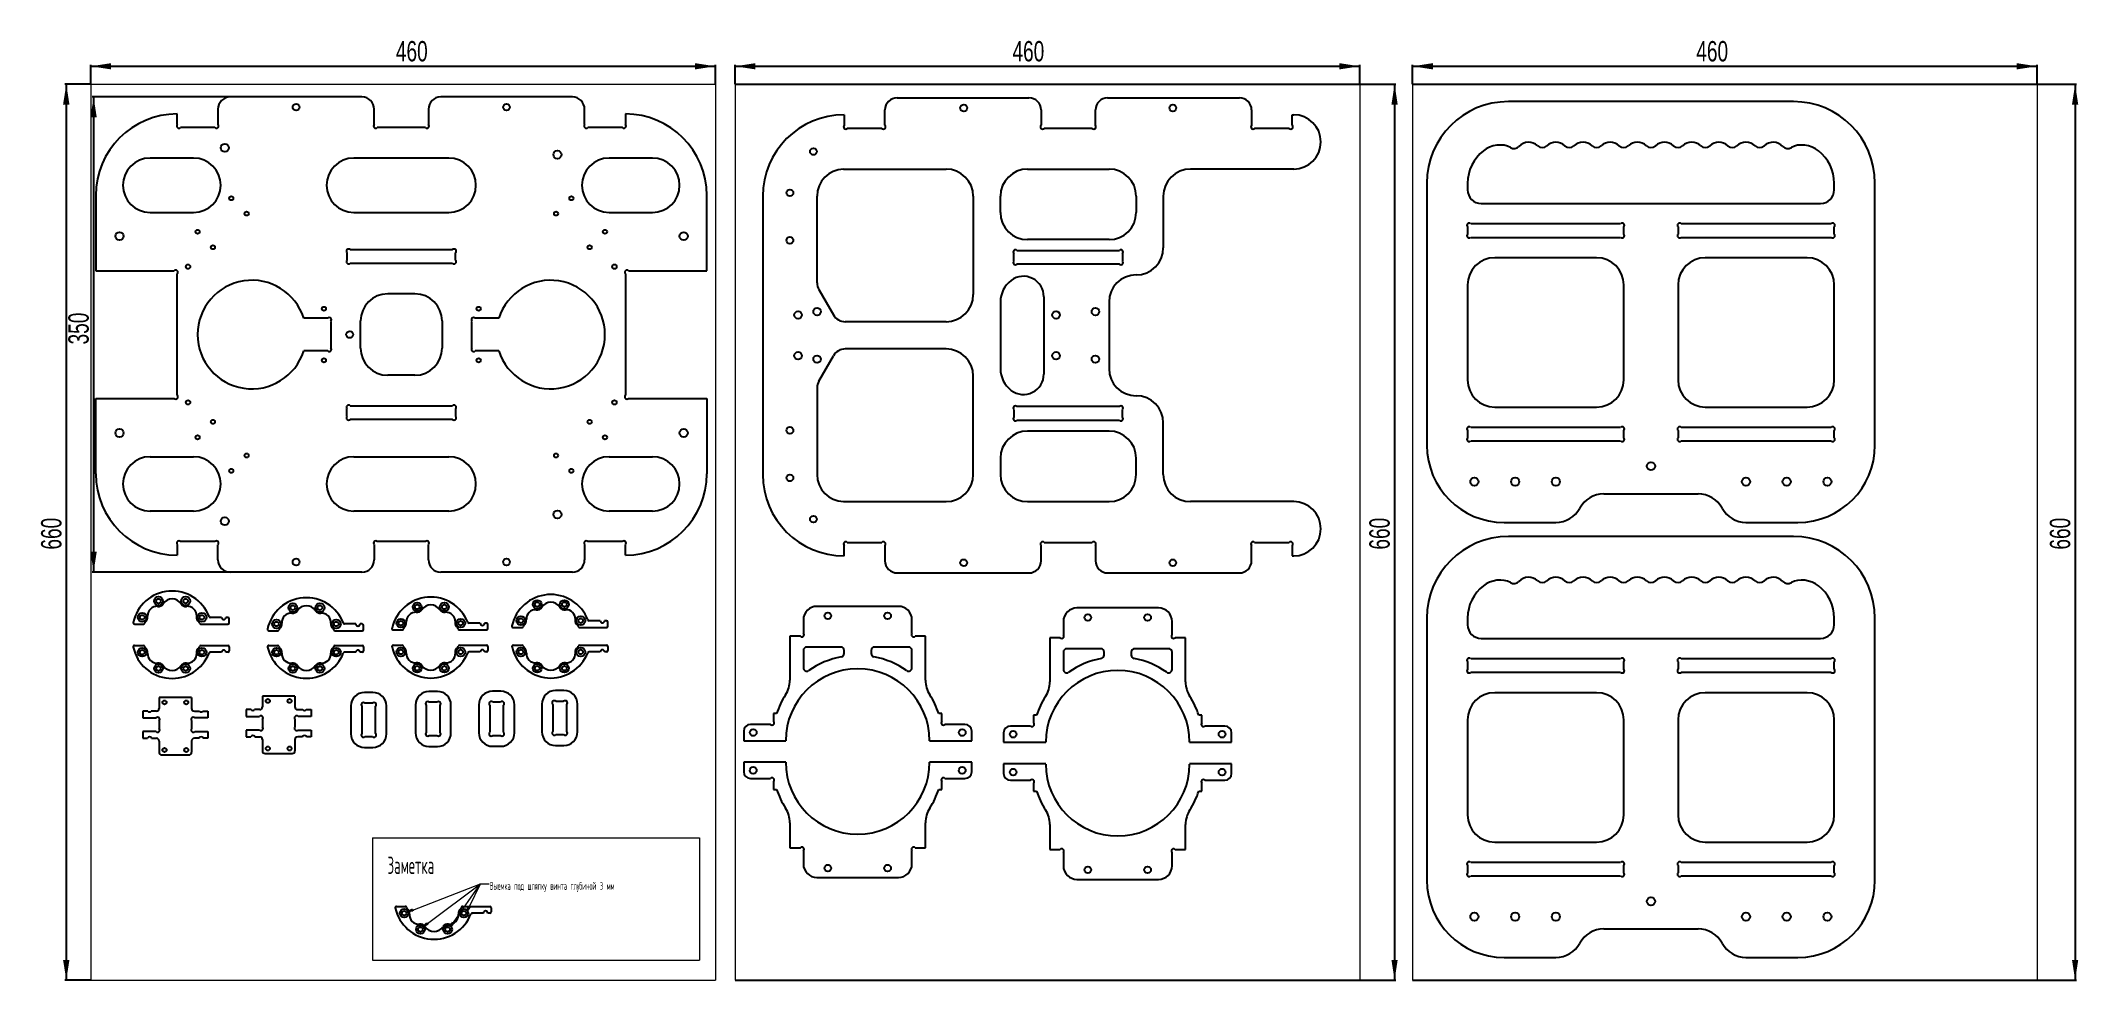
# Model space of a CAD drawing. Header units: millimetres. Extents: x 8 to 1508, y 7 to 699.
import ezdxf

# ---------------------------------------------------------------- set-up
doc = ezdxf.new("R2010")
doc.units = ezdxf.units.MM
doc.layers.add('SLD-0', color=179, linetype='Continuous')
doc.styles.add('SLDTEXTSTYLE0', font='TXT', dxfattribs={"width": 0.445789})
doc.styles.add('SLDTEXTSTYLE1', font='TXT', dxfattribs={"width": 0.7})
doc.styles.add('SLDTEXTSTYLE2', font='TXT', dxfattribs={"width": 0.515789, "bigfont": 'bigfont'})
doc.styles.add('SLDTEXTSTYLE3', font='TXT', dxfattribs={"width": 0.445789, "bigfont": 'bigfont'})
doc.dimstyles.new('SLDDIMSTYLE0', dxfattribs={"dimtxt": 15, "dimasz": 3.302, "dimexe": 0, "dimexo": 0.0625, "dimgap": 3.75, "dimtad": 1, "dimdec": 0, "dimrnd": 1e-09, "dimzin": 12, "dimdsep": 46, "dimtxsty": 'SLDTEXTSTYLE0', "dimblk1": 'NONE', "dimblk2": 'NONE', "dimsah": 1, "dimcen": 0.09, "dimadec": 0, "dimazin": 3, "dimtfac": 1, "dimtdec": 3, "dimtofl": 0, "dimtmove": 0, "dimatfit": 3, "dimldrblk": 'NONE', "dimfxl": 1, "dimfrac": 2, "dimtolj": 1, "dimtzin": 12, "dimarcsym": 0})

msp = doc.modelspace()

# ---------------------------------------------------------------- texts
at = {"layer": 'SLD-0', "color": 7, "attachment_point": 1}
for s, insert, char_height, style in [('Заметка', (263.2, 97.8), 12.7, 'SLDTEXTSTYLE2'), ('Выемка под шляпку винта глубиной 3 мм', (338.5, 79.2), 5.821, 'SLDTEXTSTYLE3')]:
    msp.add_mtext(s, dxfattribs=dict(at, insert=insert, char_height=char_height, style=style))

# ---------------------------------------------------------------- blocks, each defined once
blk = doc.blocks.new('_D')
at = {"layer": 'SLD-0', "color": 7}
for p, q in [((44.6, 666.8), (44.6, 681)), ((44.6, 680), (504.6, 680)), ((504.6, 666.8), (504.6, 681))]:
    blk.add_line(p, q, dxfattribs=at)
for points in [[(44.6, 680), (59.6, 677.7), (59.6, 682.3)], [(504.6, 680), (489.6, 682.3), (489.6, 677.7)]]:
    blk.add_solid(points, dxfattribs=at)
at = {"layer": 'SLD-0', "color": 7, "insert": (269.3, 698.6), "char_height": 15, "attachment_point": 1, "style": 'SLDTEXTSTYLE1'}
blk.add_mtext('460', dxfattribs=at)
blk = doc.blocks.new('_None')
blk = doc.blocks.new('_D_1')
at = {"layer": 'SLD-0', "color": 7}
for p, q in [((44.6, 666.8), (25.6, 666.8)), ((26.6, 666.8), (26.6, 6.8)), ((44.6, 6.8), (25.6, 6.8))]:
    blk.add_line(p, q, dxfattribs=at)
for points in [[(26.6, 666.8), (24.2, 651.8), (28.9, 651.8)], [(26.6, 6.8), (28.9, 21.8), (24.2, 21.8)]]:
    blk.add_solid(points, dxfattribs=at)
at = {"layer": 'SLD-0', "color": 7, "insert": (8, 324), "char_height": 15, "attachment_point": 1, "rotation": 90, "style": 'SLDTEXTSTYLE1'}
blk.add_mtext('660', dxfattribs=at)
blk = doc.blocks.new('_D_2')
at = {"layer": 'SLD-0', "color": 7}
for p, q in [((519.1, 666.8), (519.1, 681)), ((519.1, 680), (979.1, 680)), ((979.1, 666.8), (979.1, 681))]:
    blk.add_line(p, q, dxfattribs=at)
for points in [[(519.1, 680), (534.1, 677.7), (534.1, 682.3)], [(979.1, 680), (964.1, 682.3), (964.1, 677.7)]]:
    blk.add_solid(points, dxfattribs=at)
at = {"layer": 'SLD-0', "color": 7, "insert": (723.4, 698.6), "char_height": 15, "attachment_point": 1, "style": 'SLDTEXTSTYLE1'}
blk.add_mtext('460', dxfattribs=at)
blk = doc.blocks.new('_D_3')
at = {"layer": 'SLD-0', "color": 7}
for p, q in [((519.1, 666.8), (1005.8, 666.8)), ((1004.8, 666.8), (1004.8, 6.8)), ((519.1, 6.8), (1005.8, 6.8))]:
    blk.add_line(p, q, dxfattribs=at)
for points in [[(1004.8, 666.8), (1002.5, 651.8), (1007.1, 651.8)], [(1004.8, 6.8), (1007.1, 21.8), (1002.5, 21.8)]]:
    blk.add_solid(points, dxfattribs=at)
at = {"layer": 'SLD-0', "color": 7, "insert": (986.2, 324), "char_height": 15, "attachment_point": 1, "rotation": 90, "style": 'SLDTEXTSTYLE1'}
blk.add_mtext('660', dxfattribs=at)
blk = doc.blocks.new('_D_4')
at = {"layer": 'SLD-0', "color": 7}
for p, q in [((1018, 666.8), (1018, 681)), ((1018, 680), (1478, 680)), ((1478, 666.8), (1478, 681))]:
    blk.add_line(p, q, dxfattribs=at)
for points in [[(1018, 680), (1033, 677.7), (1033, 682.3)], [(1478, 680), (1463, 682.3), (1463, 677.7)]]:
    blk.add_solid(points, dxfattribs=at)
at = {"layer": 'SLD-0', "color": 7, "insert": (1227, 698.6), "char_height": 15, "attachment_point": 1, "style": 'SLDTEXTSTYLE1'}
blk.add_mtext('460', dxfattribs=at)
blk = doc.blocks.new('_D_5')
at = {"layer": 'SLD-0', "color": 7}
for p, q in [((1018, 666.8), (1507, 666.8)), ((1506, 666.8), (1506, 6.8)), ((1018, 6.8), (1507, 6.8))]:
    blk.add_line(p, q, dxfattribs=at)
for points in [[(1506, 666.8), (1503.7, 651.8), (1508.3, 651.8)], [(1506, 6.8), (1508.3, 21.8), (1503.7, 21.8)]]:
    blk.add_solid(points, dxfattribs=at)
at = {"layer": 'SLD-0', "color": 7, "insert": (1487.4, 324), "char_height": 15, "attachment_point": 1, "rotation": 90, "style": 'SLDTEXTSTYLE1'}
blk.add_mtext('660', dxfattribs=at)
blk = doc.blocks.new('_D_6')
at = {"layer": 'SLD-0', "color": 7}
for p, q in [((147.3, 657.4), (45.7, 657.4)), ((46.7, 657.4), (46.7, 307.4)), ((147.3, 307.4), (45.7, 307.4))]:
    blk.add_line(p, q, dxfattribs=at)
for points in [[(46.7, 657.4), (44.4, 642.4), (49, 642.4)], [(46.7, 307.4), (49, 322.4), (44.4, 322.4)]]:
    blk.add_solid(points, dxfattribs=at)
at = {"layer": 'SLD-0', "color": 7, "insert": (28.1, 475.1), "char_height": 15, "attachment_point": 1, "rotation": 90, "style": 'SLDTEXTSTYLE1'}
blk.add_mtext('350', dxfattribs=at)

# ---------------------------------------------------------------- dimensions: what is measured, and where the dimension line sits
at = {"layer": 'SLD-0', "color": 7}
for base, p1, p2, picture, middle in [((44.6, 680), (504.6, 666.8), (44.6, 666.8), '_D', (286.5, 680)), ((519.1, 680), (979.1, 666.8), (519.1, 666.8), '_D_2', (740.6, 680))]:
    dim = msp.add_linear_dim(base=base, p1=p1, p2=p2, dimstyle='SLDDIMSTYLE0', dxfattribs=at)
    dim.commit()
    dim.dimension.update_dxf_attribs({"geometry": picture, "text_midpoint": middle, "dimtype": 160})
for base, p1, p2, angle, picture, middle in [((1018, 680), (1478, 666.8), (1018, 666.8), 0, '_D_4', (1244.2, 680)), ((26.6, 666.8), (44.6, 6.8), (44.6, 666.8), 90, '_D_1', (26.6, 341.2)), ((1004.8, 666.8), (519.1, 6.8), (519.1, 666.8), 90, '_D_3', (1004.8, 341.2)), ((1506, 666.8), (1018, 6.8), (1018, 666.8), 90, '_D_5', (1506, 341.2)), ((46.7, 657.4), (147.3, 307.4), (147.3, 657.4), 90, '_D_6', (46.7, 492.3))]:
    dim = msp.add_linear_dim(base=base, p1=p1, p2=p2, angle=angle, dimstyle='SLDDIMSTYLE0', dxfattribs=at)
    dim.commit()
    dim.dimension.update_dxf_attribs({"geometry": picture, "text_midpoint": middle, "dimtype": 160})

# ---------------------------------------------------------------- hatches: boundary and pattern name
at = {"linetype": 'Continuous'}
h = msp.add_hatch(dxfattribs=at)
h.set_pattern_fill('ANSI31', style=0)
h.paths.add_polyline_path([(323.1, 61.4), (324.1, 60.9), (322.1, 58)], flags=0)
h = msp.add_hatch(dxfattribs=at)
h.set_pattern_fill('ANSI31', style=0)
h.paths.add_polyline_path([(281.5, 59.1), (281.9, 58), (278.4, 57.3)], flags=0)
h = msp.add_hatch(dxfattribs=at)
h.set_pattern_fill('ANSI31', style=0)
h.paths.add_polyline_path([(292.2, 49), (292.9, 48.1), (289.7, 46.4)], flags=0)
h = msp.add_hatch(dxfattribs=at)
h.set_pattern_fill('ANSI31', style=0)
h.paths.add_polyline_path([(311.3, 49.6), (312.2, 49), (309.7, 46.4)], flags=0)

# ---------------------------------------------------------------- linework, layer by layer
at = {"color": 7, "linetype": 'Continuous', "lineweight": 25}
for p, q in [((629.5, 636.6), (629.5, 647.8)), ((638.5, 656.8), (735.5, 656.8)), ((744.5, 647.8), (744.5, 636.6)), ((784.5, 636.6), (784.5, 647.8)), ((793.5, 656.8), (890.5, 656.8)), ((899.5, 647.8), (899.5, 636.6)), ((599.5, 644.3), (599.5, 636.6)), ((601.7, 634.3), (627.2, 634.3)), ((746.7, 634.3), (782.2, 634.3)), ((901.7, 634.3), (927.2, 634.3)), ((929.5, 636.6), (929.5, 644.3)), ((929.5, 644.3), (930.5, 644.3)), ((599, 604.3), (674.5, 604.3)), ((734.5, 604.3), (794.5, 604.3)), ((930.5, 604.3), (854.5, 604.3)), ((539.5, 584.3), (539.5, 379.3)), ((579.5, 520.5), (579.5, 584.3)), ((694.5, 584.3), (694.5, 511.8)), ((714.5, 572.3), (714.5, 584.3)), ((814.5, 584.3), (814.5, 572.3)), ((834.5, 584.3), (834.5, 546.3)), ((724.5, 536.6), (724.5, 542)), ((726.7, 544.3), (802.2, 544.3)), ((794.5, 552.3), (734.5, 552.3)), ((804.5, 542), (804.5, 536.6)), ((802.2, 534.3), (726.7, 534.3)), ((580.8, 515.5), (591.6, 496.8)), ((746.5, 510.3), (746.5, 453.3)), ((714.5, 506.3), (714.5, 457.3)), ((794.5, 506.3), (794.5, 457.3)), ((674.5, 491.8), (600.2, 491.8)), ((580.8, 448.1), (591.6, 466.8)), ((674.5, 471.8), (600.2, 471.8)), ((694.5, 379.3), (694.5, 451.8)), ((579.5, 443.1), (579.5, 379.3)), ((724.5, 427), (724.5, 421.6)), ((802.2, 429.3), (726.7, 429.3)), ((804.5, 421.6), (804.5, 427)), ((726.7, 419.3), (802.2, 419.3)), ((794.5, 411.3), (734.5, 411.3)), ((834.5, 379.3), (834.5, 417.3)), ((714.5, 391.3), (714.5, 379.3)), ((814.5, 379.3), (814.5, 391.3)), ((599, 359.3), (674.5, 359.3)), ((734.5, 359.3), (794.5, 359.3)), ((930.5, 359.3), (854.5, 359.3)), ((599.5, 319.3), (599.5, 327)), ((601.7, 329.3), (627.2, 329.3)), ((629.5, 327), (629.5, 315.8)), ((744.5, 315.8), (744.5, 327)), ((746.7, 329.3), (782.2, 329.3)), ((784.5, 327), (784.5, 315.8)), ((899.5, 315.8), (899.5, 327)), ((901.7, 329.3), (927.2, 329.3)), ((929.5, 327), (929.5, 319.3)), ((929.5, 319.3), (930.5, 319.3)), ((638.5, 306.8), (735.5, 306.8)), ((793.5, 306.8), (890.5, 306.8))]:
    msp.add_line(p, q, dxfattribs=at)
for centre, radius in [((687.5, 649.3), 2.5), ((841.5, 649.3), 2.5), ((576.8, 617.2), 2.5), ((559.5, 586.8), 2.5), ((559.5, 551.8), 2.5), ((565.5, 496.8), 2.77), ((565.5, 496.8), 2.75), ((579.5, 499.3), 2.75), ((755.5, 496.8), 2.78), ((755.5, 496.8), 2.75), ((784.5, 499.3), 2.75), ((565.5, 466.8), 2.77), ((565.5, 466.8), 2.75), ((579.5, 464.3), 2.75), ((755.5, 466.8), 2.77), ((755.5, 466.8), 2.75), ((784.5, 464.3), 2.75), ((559.5, 411.8), 2.5), ((559.5, 376.8), 2.5), ((576.8, 346.4), 2.5), ((687.5, 314.3), 2.5), ((841.5, 314.3), 2.5)]:
    msp.add_circle(centre, radius, dxfattribs=at)
for centre, radius, start, end in [((638.5, 647.8), 9, 90, 180), ((735.5, 647.8), 9, 0, 90), ((793.5, 647.8), 9, 90, 180), ((890.5, 647.8), 9, 0, 90), ((599.5, 584.3), 60, 90, 180), ((600.6, 635.4), 1.6, 135, 315), ((628.3, 635.4), 1.6, 225, 45), ((745.6, 635.4), 1.6, 135, 315), ((783.3, 635.4), 1.6, 225, 45), ((900.6, 635.4), 1.6, 135, 315), ((928.3, 635.4), 1.6, 225, 45), ((930.5, 624.3), 20, 270, 90), ((599.5, 584.3), 20, 91.4325, 180), ((674.5, 584.3), 20, 0, 90), ((734.5, 584.3), 20, 90, 180), ((794.5, 584.3), 20, 0, 90), ((854.5, 584.3), 20, 90, 180), ((734.5, 572.3), 20, 180, 270), ((794.5, 572.3), 20, 270, 0), ((725.6, 543.2), 1.6, 45, 225), ((803.3, 543.2), 1.6, 315, 135), ((814.5, 546.3), 20, 270, 0), ((731.5, 510.3), 15, 0, 126.8699), ((725.6, 535.4), 1.6, 135, 315), ((814.5, 506.3), 20, 90, 180), ((803.3, 535.4), 1.6, 225, 45), ((589.5, 520.5), 10, 180, 210), ((674.5, 511.8), 20, 270, 0), ((734.5, 506.3), 20, 126.8699, 180), ((600.2, 501.8), 10, 210, 270), ((600.2, 461.8), 10, 90, 150), ((674.5, 451.8), 20, 0, 90), ((734.5, 457.3), 20, 180, 233.1301), ((731.5, 453.3), 15, 233.1301, 0), ((814.5, 457.3), 20, 180, 270), ((589.5, 443.1), 10, 150, 180), ((814.5, 417.3), 20, 0, 90), ((725.6, 428.2), 1.6, 45, 225), ((725.6, 420.4), 1.6, 135, 315), ((803.3, 428.2), 1.6, 315, 135), ((803.3, 420.4), 1.6, 225, 45), ((734.5, 391.3), 20, 90, 180), ((794.5, 391.3), 20, 0, 90), ((599.5, 379.3), 60, 180, 270), ((599.5, 379.3), 20, 180, 268.5675), ((674.5, 379.3), 20, 270, 0), ((734.5, 379.3), 20, 180, 270), ((794.5, 379.3), 20, 270, 0), ((854.5, 379.3), 20, 180, 270), ((930.5, 339.3), 20, 270, 90), ((600.6, 328.2), 1.6, 45, 225), ((628.3, 328.2), 1.6, 315, 135), ((638.5, 315.8), 9, 180, 270), ((735.5, 315.8), 9, 270, 0), ((745.6, 328.2), 1.6, 45, 225), ((783.3, 328.2), 1.6, 315, 135), ((793.5, 315.8), 9, 180, 270), ((890.5, 315.8), 9, 270, 0), ((900.6, 328.2), 1.6, 45, 225), ((928.3, 328.2), 1.6, 315, 135)]:
    msp.add_arc(centre, radius, start, end, dxfattribs=at)
at = {"layer": 'SLD-0', "color": 7, "linetype": 'Continuous', "lineweight": 18}
for p, q in [((44.6, 666.8), (504.6, 666.8)), ((44.6, 666.8), (44.6, 6.8)), ((504.6, 666.8), (504.6, 6.8)), ((519.1, 666.8), (979.1, 666.8)), ((519.1, 666.8), (519.1, 6.8)), ((979.1, 666.8), (979.1, 6.8)), ((1018, 666.8), (1478, 666.8)), ((1018, 666.8), (1018, 6.8)), ((1478, 666.8), (1478, 6.8)), ((252.1, 111.6), (492.8, 111.6)), ((252.1, 111.6), (252.1, 21.6)), ((492.8, 111.6), (492.8, 21.6)), ((281.7, 58.5), (331.6, 77.8)), ((292.5, 48.5), (331.6, 77.8)), ((311.7, 49.3), (331.6, 77.8)), ((323.6, 61.1), (331.6, 77.8)), ((331.6, 77.8), (337.9, 77.8)), ((331.6, 77.8), (337.9, 77.8)), ((331.6, 77.8), (337.9, 77.8)), ((331.6, 77.8), (337.9, 77.8)), ((252.1, 21.6), (492.8, 21.6)), ((44.6, 6.8), (504.6, 6.8)), ((519.1, 6.8), (979.1, 6.8)), ((1018, 6.8), (1478, 6.8))]:
    msp.add_line(p, q, dxfattribs=at)
at = {"layer": 'SLD-0', "color": 7, "linetype": 'Continuous', "lineweight": 25}
for p, q in [((138.3, 648.4), (138.3, 637.2)), ((244.3, 657.4), (147.3, 657.4)), ((253.3, 637.2), (253.3, 648.4)), ((293.3, 648.4), (293.3, 637.2)), ((399.3, 657.4), (302.3, 657.4)), ((408.3, 637.2), (408.3, 648.4)), ((1298.6, 654), (1088.6, 654)), ((108.3, 637.2), (108.3, 644.9)), ((136.1, 634.9), (110.6, 634.9)), ((291.1, 634.9), (255.6, 634.9)), ((436.1, 634.9), (410.6, 634.9)), ((438.3, 644.9), (438.3, 637.2)), ((120.3, 612.4), (88.3, 612.4)), ((308.3, 612.4), (238.3, 612.4)), ((458.3, 612.4), (426.3, 612.4)), ((1028.6, 594), (1028.6, 400.8)), ((1058.6, 594), (1058.6, 589)), ((1328.6, 589), (1328.6, 594)), ((1358.6, 400.8), (1358.6, 594)), ((48.3, 584.9), (48.3, 529.4)), ((88.3, 572.4), (120.3, 572.4)), ((238.3, 572.4), (308.3, 572.4)), ((426.3, 572.4), (458.3, 572.4)), ((498.3, 529.4), (498.3, 584.9)), ((1068.6, 579), (1318.6, 579)), ((1058.6, 561.8), (1058.6, 556.3)), ((1171.3, 564), (1060.9, 564)), ((1173.6, 556.3), (1173.6, 561.8)), ((1213.6, 561.8), (1213.6, 556.3)), ((1326.3, 564), (1215.9, 564)), ((1328.6, 556.3), (1328.6, 561.8)), ((233.3, 542.6), (233.3, 537.2)), ((311.1, 544.9), (235.6, 544.9)), ((313.3, 537.2), (313.3, 542.6)), ((1060.9, 554), (1171.3, 554)), ((1215.9, 554), (1326.3, 554)), ((48.3, 529.4), (106.1, 529.4)), ((108.3, 437.7), (108.3, 527.1)), ((235.6, 534.9), (311.1, 534.9)), ((438.3, 527.1), (438.3, 437.7)), ((440.6, 529.4), (498.3, 529.4)), ((1153.6, 539), (1078.6, 539)), ((1308.6, 539), (1233.6, 539)), ((283.3, 512.4), (263.3, 512.4)), ((1058.6, 519), (1058.6, 449)), ((1173.6, 449), (1173.6, 519)), ((1213.6, 519), (1213.6, 449)), ((1328.6, 449), (1328.6, 519)), ((219.1, 494.4), (201.5, 494.4)), ((221.3, 492.1), (221.3, 472.7)), ((243.3, 472.4), (243.3, 492.4)), ((303.3, 492.4), (303.3, 472.4)), ((325.3, 472.7), (325.3, 492.1)), ((345.2, 494.4), (327.6, 494.4)), ((219.1, 470.4), (201.5, 470.4)), ((345.2, 470.4), (327.6, 470.4)), ((283.3, 452.4), (263.3, 452.4)), ((48.3, 379.9), (48.3, 435.4)), ((48.3, 435.4), (106.1, 435.4)), ((440.6, 435.4), (498.3, 435.4)), ((498.3, 435.4), (498.3, 379.9)), ((233.3, 422.2), (233.3, 427.6)), ((235.6, 429.9), (311.1, 429.9)), ((313.3, 427.6), (313.3, 422.2)), ((1078.6, 429), (1153.6, 429)), ((1233.6, 429), (1308.6, 429)), ((311.1, 419.9), (235.6, 419.9)), ((1058.6, 411.8), (1058.6, 406.3)), ((1171.3, 414), (1060.9, 414)), ((1173.6, 406.3), (1173.6, 411.8)), ((1213.6, 411.8), (1213.6, 406.3)), ((1326.3, 414), (1215.9, 414)), ((1328.6, 406.3), (1328.6, 411.8)), ((88.3, 392.4), (120.3, 392.4)), ((238.3, 392.4), (308.3, 392.4)), ((426.3, 392.4), (458.3, 392.4)), ((1060.9, 404), (1171.3, 404)), ((1215.9, 404), (1326.3, 404)), ((1158.8, 365), (1228.4, 365)), ((120.3, 352.4), (88.3, 352.4)), ((308.3, 352.4), (238.3, 352.4)), ((458.3, 352.4), (426.3, 352.4)), ((1085.4, 344), (1123.6, 344)), ((1298.6, 333.6), (1088.6, 333.6)), ((1263.6, 344), (1301.8, 344)), ((108.3, 327.6), (108.3, 319.9)), ((136.1, 329.9), (110.6, 329.9)), ((138.3, 316.4), (138.3, 327.6)), ((253.3, 327.6), (253.3, 316.4)), ((291.1, 329.9), (255.6, 329.9)), ((293.3, 316.4), (293.3, 327.6)), ((408.3, 327.6), (408.3, 316.4)), ((436.1, 329.9), (410.6, 329.9)), ((438.3, 319.9), (438.3, 327.6)), ((244.3, 307.4), (147.3, 307.4)), ((399.3, 307.4), (302.3, 307.4)), ((98, 284.1), (98, 284.1)), ((98, 284.1), (98, 284.1)), ((98, 284.1), (98, 284.1)), ((98, 284.1), (98, 284.1)), ((98, 284.1), (98, 284.1)), ((98, 284.1), (98, 284.1)), ((98, 284.1), (98, 284.1)), ((98, 284.1), (98, 284.1)), ((111.1, 284.1), (111.1, 284.1)), ((111.1, 284.1), (111.1, 284.1)), ((111.1, 284.1), (111.1, 284.1)), ((111.1, 284.1), (111.1, 284.1)), ((111.1, 284.1), (111.1, 284.1)), ((111.1, 284.1), (111.1, 284.1)), ((111.1, 284.1), (111.1, 284.1)), ((111.1, 284.1), (111.1, 284.1)), ((140.9, 274.1), (132.7, 274.1)), ((145.5, 274.1), (144.1, 274.1)), ((146.5, 270.1), (146.5, 273.1)), ((196.8, 279.1), (196.8, 279.1)), ((196.8, 279.1), (196.8, 279.1)), ((196.8, 279.1), (196.8, 279.1)), ((196.8, 279.1), (196.8, 279.1)), ((196.8, 279.1), (196.8, 279.1)), ((196.8, 279.1), (196.8, 279.1)), ((196.8, 279.1), (196.8, 279.1)), ((196.8, 279.1), (196.8, 279.1)), ((209.9, 279.1), (209.9, 279.1)), ((209.9, 279.1), (209.9, 279.1)), ((209.9, 279.1), (209.9, 279.1)), ((209.9, 279.1), (209.9, 279.1)), ((209.9, 279.1), (209.9, 279.1)), ((209.9, 279.1), (209.9, 279.1)), ((209.9, 279.1), (209.9, 279.1)), ((209.9, 279.1), (209.9, 279.1)), ((288.5, 279.7), (288.5, 279.7)), ((288.5, 279.7), (288.5, 279.7)), ((288.5, 279.7), (288.5, 279.7)), ((288.5, 279.7), (288.5, 279.7)), ((288.5, 279.7), (288.5, 279.7)), ((288.5, 279.7), (288.5, 279.7)), ((288.5, 279.7), (288.5, 279.7)), ((288.5, 279.7), (288.5, 279.7)), ((301.6, 279.7), (301.6, 279.7)), ((301.6, 279.7), (301.6, 279.7)), ((301.6, 279.7), (301.6, 279.7)), ((301.6, 279.7), (301.6, 279.7)), ((301.6, 279.7), (301.6, 279.7)), ((301.6, 279.7), (301.6, 279.7)), ((301.6, 279.7), (301.6, 279.7)), ((301.6, 279.7), (301.6, 279.7)), ((376.9, 281.6), (376.9, 281.6)), ((376.9, 281.6), (376.9, 281.6)), ((376.9, 281.6), (376.9, 281.6)), ((376.9, 281.6), (376.9, 281.6)), ((376.9, 281.6), (376.9, 281.6)), ((376.9, 281.6), (376.9, 281.6)), ((376.9, 281.6), (376.9, 281.6)), ((376.9, 281.6), (376.9, 281.6)), ((390, 281.6), (390, 281.6)), ((390, 281.6), (390, 281.6)), ((390, 281.6), (390, 281.6)), ((390, 281.6), (390, 281.6)), ((390, 281.6), (390, 281.6)), ((390, 281.6), (390, 281.6)), ((390, 281.6), (390, 281.6)), ((390, 281.6), (390, 281.6)), ((419.8, 271.6), (411.6, 271.6)), ((424.4, 271.6), (423, 271.6)), ((425.4, 267.6), (425.4, 270.6)), ((569.4, 272.2), (569.4, 262.4)), ((639.4, 282.2), (579.4, 282.2)), ((649.4, 262.4), (649.4, 272.2)), ((760.9, 271), (760.9, 261.3)), ((830.9, 281), (770.9, 281)), ((840.9, 261.3), (840.9, 271)), ((1028.6, 273.6), (1028.6, 80.4)), ((1058.6, 273.6), (1058.6, 268.6)), ((1328.6, 268.6), (1328.6, 273.6)), ((1358.6, 80.4), (1358.6, 273.6)), ((76.9, 269.1), (83.4, 269.1)), ((125.7, 269.1), (145.5, 269.1)), ((175.7, 264.2), (182.2, 264.2)), ((224.5, 264.2), (244.4, 264.2)), ((239.8, 269.2), (231.5, 269.2)), ((244.4, 269.2), (243, 269.2)), ((245.4, 265.2), (245.4, 268.2)), ((267.4, 264.8), (273.9, 264.8)), ((316.2, 264.8), (336, 264.8)), ((331.4, 269.8), (323.2, 269.8)), ((336, 269.8), (334.6, 269.8)), ((337, 265.8), (337, 268.8)), ((355.8, 266.6), (362.3, 266.6)), ((404.6, 266.6), (424.4, 266.6)), ((559.4, 260.2), (559.4, 227.8)), ((567.2, 260.2), (559.4, 260.2)), ((659.4, 260.2), (651.7, 260.2)), ((659.4, 227.8), (659.4, 260.2)), ((750.9, 259), (750.9, 226.6)), ((758.6, 259), (750.9, 259)), ((850.9, 259), (843.1, 259)), ((850.9, 226.6), (850.9, 259)), ((1068.6, 258.6), (1318.6, 258.6)), ((76.9, 253.4), (83.4, 253.4)), ((125.7, 253.4), (145.5, 253.4)), ((140.9, 248.4), (132.7, 248.4)), ((145.5, 248.4), (144.1, 248.4)), ((146.5, 252.4), (146.5, 249.4)), ((175.7, 253.4), (182.2, 253.4)), ((224.5, 253.4), (244.4, 253.4)), ((239.8, 248.4), (231.5, 248.4)), ((244.4, 248.4), (243, 248.4)), ((245.4, 252.4), (245.4, 249.4)), ((267.4, 253.6), (273.9, 253.6)), ((316.2, 253.6), (336, 253.6)), ((331.4, 248.6), (323.2, 248.6)), ((336, 248.6), (334.6, 248.6)), ((337, 252.6), (337, 249.6)), ((355.8, 253.6), (362.3, 253.6)), ((404.6, 253.6), (424.4, 253.6)), ((419.8, 248.6), (411.6, 248.6)), ((424.4, 248.6), (423, 248.6)), ((425.4, 252.6), (425.4, 249.6)), ((569.4, 249.7), (569.4, 236.9)), ((596.9, 252.2), (571.9, 252.2)), ((599.4, 247.5), (599.4, 249.7)), ((619.4, 249.7), (619.4, 247.5)), ((646.9, 252.2), (621.9, 252.2)), ((649.4, 236.9), (649.4, 249.7)), ((760.9, 248.5), (760.9, 235.7)), ((788.4, 251), (763.4, 251)), ((790.9, 246.3), (790.9, 248.5)), ((810.9, 248.5), (810.9, 246.3)), ((838.4, 251), (813.4, 251)), ((840.9, 235.7), (840.9, 248.5)), ((1058.6, 241.3), (1058.6, 235.9)), ((1171.3, 243.6), (1060.9, 243.6)), ((1173.6, 235.9), (1173.6, 241.3)), ((1213.6, 241.3), (1213.6, 235.9)), ((1326.3, 243.6), (1215.9, 243.6)), ((1328.6, 235.9), (1328.6, 241.3)), ((98, 238.5), (98, 238.5)), ((98, 238.5), (98, 238.5)), ((98, 238.5), (98, 238.5)), ((98, 238.5), (98, 238.5)), ((98, 238.5), (98, 238.5)), ((98, 238.5), (98, 238.5)), ((98, 238.5), (98, 238.5)), ((98, 238.5), (98, 238.5)), ((111.1, 238.5), (111.1, 238.5)), ((111.1, 238.5), (111.1, 238.5)), ((111.1, 238.5), (111.1, 238.5)), ((111.1, 238.5), (111.1, 238.5)), ((111.1, 238.5), (111.1, 238.5)), ((111.1, 238.5), (111.1, 238.5)), ((111.1, 238.5), (111.1, 238.5)), ((111.1, 238.5), (111.1, 238.5)), ((196.8, 238.5), (196.8, 238.5)), ((196.8, 238.5), (196.8, 238.5)), ((196.8, 238.5), (196.8, 238.5)), ((196.8, 238.5), (196.8, 238.5)), ((196.8, 238.5), (196.8, 238.5)), ((196.8, 238.5), (196.8, 238.5)), ((196.8, 238.5), (196.8, 238.5)), ((196.8, 238.5), (196.8, 238.5)), ((209.9, 238.5), (209.9, 238.5)), ((209.9, 238.5), (209.9, 238.5)), ((209.9, 238.5), (209.9, 238.5)), ((209.9, 238.5), (209.9, 238.5)), ((209.9, 238.5), (209.9, 238.5)), ((209.9, 238.5), (209.9, 238.5)), ((209.9, 238.5), (209.9, 238.5)), ((209.9, 238.5), (209.9, 238.5)), ((288.5, 238.7), (288.5, 238.7)), ((288.5, 238.7), (288.5, 238.7)), ((288.5, 238.7), (288.5, 238.7)), ((288.5, 238.7), (288.5, 238.7)), ((288.5, 238.7), (288.5, 238.7)), ((288.5, 238.7), (288.5, 238.7)), ((288.5, 238.7), (288.5, 238.7)), ((288.5, 238.7), (288.5, 238.7)), ((301.6, 238.7), (301.6, 238.7)), ((301.6, 238.7), (301.6, 238.7)), ((301.6, 238.7), (301.6, 238.7)), ((301.6, 238.7), (301.6, 238.7)), ((301.6, 238.7), (301.6, 238.7)), ((301.6, 238.7), (301.6, 238.7)), ((301.6, 238.7), (301.6, 238.7)), ((301.6, 238.7), (301.6, 238.7)), ((376.9, 238.7), (376.9, 238.7)), ((376.9, 238.7), (376.9, 238.7)), ((376.9, 238.7), (376.9, 238.7)), ((376.9, 238.7), (376.9, 238.7)), ((376.9, 238.7), (376.9, 238.7)), ((376.9, 238.7), (376.9, 238.7)), ((376.9, 238.7), (376.9, 238.7)), ((376.9, 238.7), (376.9, 238.7)), ((390, 238.7), (390, 238.7)), ((390, 238.7), (390, 238.7)), ((390, 238.7), (390, 238.7)), ((390, 238.7), (390, 238.7)), ((390, 238.7), (390, 238.7)), ((390, 238.7), (390, 238.7)), ((390, 238.7), (390, 238.7)), ((390, 238.7), (390, 238.7)), ((1060.9, 233.6), (1171.3, 233.6)), ((1215.9, 233.6), (1326.3, 233.6)), ((118.9, 215), (94.9, 215)), ((94.9, 215), (94.9, 207)), ((118.9, 215), (118.9, 207)), ((195, 216.1), (171, 216.1)), ((171, 216.1), (171, 208.1)), ((195, 216.1), (195, 208.1)), ((252.4, 218.8), (246.2, 218.8)), ((252.2, 210.8), (246.5, 210.8)), ((299.9, 219.5), (293.7, 219.5)), ((299.6, 211.5), (293.9, 211.5)), ((346.6, 219.6), (340.4, 219.6)), ((346.3, 211.6), (340.7, 211.6)), ((376.9, 210.2), (376.9, 189.7)), ((393.1, 220.2), (386.9, 220.2)), ((392.8, 212.2), (387.2, 212.2)), ((403.1, 189.7), (403.1, 210.2)), ((1153.6, 218.6), (1078.6, 218.6)), ((1308.6, 218.6), (1233.6, 218.6)), ((82.9, 205), (82.9, 200)), ((86.7, 205), (82.9, 205)), ((82.9, 200), (92.7, 200)), ((92.9, 205), (89.2, 205)), ((94.9, 197.8), (94.9, 192.3)), ((118.9, 197.8), (118.9, 192.3)), ((120.9, 205), (124.7, 205)), ((130.9, 200), (121.2, 200)), ((127.2, 205), (130.9, 205)), ((130.9, 205), (130.9, 200)), ((159, 206.1), (159, 201.1)), ((162.8, 206.1), (159, 206.1)), ((159, 201.1), (168.8, 201.1)), ((169, 206.1), (165.3, 206.1)), ((171, 198.9), (171, 193.4)), ((195, 198.9), (195, 193.4)), ((197, 206.1), (200.8, 206.1)), ((207, 201.1), (197.3, 201.1)), ((203.3, 206.1), (207, 206.1)), ((207, 206.1), (207, 201.1)), ((236.2, 208.8), (236.2, 188.3)), ((244.2, 208.6), (244.2, 188.6)), ((254.4, 188.6), (254.4, 208.6)), ((262.4, 188.3), (262.4, 208.8)), ((283.7, 209.5), (283.7, 189)), ((291.7, 209.3), (291.7, 189.3)), ((301.9, 189.3), (301.9, 209.3)), ((309.9, 189), (309.9, 209.5)), ((330.4, 209.6), (330.4, 189.1)), ((338.4, 209.3), (338.4, 189.4)), ((348.6, 189.4), (348.6, 209.3)), ((356.6, 189.1), (356.6, 209.6)), ((384.9, 210), (384.9, 190)), ((395.1, 190), (395.1, 210)), ((545.2, 195.2), (530.5, 195.2)), ((547.5, 203.2), (547.5, 197.4)), ((549.7, 203.2), (547.5, 203.2)), ((671.4, 203.2), (669.2, 203.2)), ((671.4, 197.4), (671.4, 203.2)), ((688.4, 195.2), (673.7, 195.2)), ((738.9, 202), (738.9, 196.3)), ((741.1, 202), (738.9, 202)), ((862.8, 202), (860.6, 202)), ((862.8, 196.3), (862.8, 202)), ((1058.6, 198.6), (1058.6, 128.6)), ((1173.6, 128.6), (1173.6, 198.6)), ((1213.6, 198.6), (1213.6, 128.6)), ((1328.6, 128.6), (1328.6, 198.6)), ((82.9, 190), (82.9, 185)), ((92.7, 190), (82.9, 190)), ((82.9, 185), (86.4, 185)), ((89.4, 185), (92.9, 185)), ((94.9, 183), (94.9, 174.7)), ((118.9, 183), (118.9, 174.7)), ((124.4, 185), (120.9, 185)), ((121.2, 190), (130.9, 190)), ((130.9, 185), (127.4, 185)), ((130.9, 190), (130.9, 185)), ((159, 191.1), (159, 186.1)), ((168.8, 191.1), (159, 191.1)), ((159, 186.1), (162.5, 186.1)), ((165.5, 186.1), (169, 186.1)), ((171, 184.1), (171, 175.8)), ((195, 184.1), (195, 175.8)), ((200.5, 186.1), (197, 186.1)), ((197.3, 191.1), (207, 191.1)), ((207, 186.1), (203.5, 186.1)), ((207, 191.1), (207, 186.1)), ((246.5, 186.3), (252.2, 186.3)), ((293.9, 187), (299.6, 187)), ((340.7, 187.1), (346.3, 187.1)), ((387.2, 187.7), (392.8, 187.7)), ((525.5, 190.2), (525.5, 183.2)), ((525.5, 183.2), (556.4, 183.2)), ((662.4, 183.2), (693.4, 183.2)), ((693.4, 183.2), (693.4, 190.2)), ((716.9, 189), (716.9, 182.1)), ((716.9, 182.1), (747.9, 182.1)), ((736.7, 194), (721.9, 194)), ((853.9, 182.1), (884.8, 182.1)), ((879.8, 194), (865.1, 194)), ((884.8, 182.1), (884.8, 189)), ((96.9, 172.7), (116.9, 172.7)), ((173, 173.8), (193, 173.8)), ((246.2, 178.3), (252.4, 178.3)), ((293.7, 179), (299.9, 179)), ((340.4, 179.1), (346.6, 179.1)), ((386.9, 179.7), (393.1, 179.7)), ((525.5, 167.4), (525.5, 160.4)), ((556.4, 167.4), (525.5, 167.4)), ((693.4, 167.4), (662.4, 167.4)), ((693.4, 160.4), (693.4, 167.4)), ((716.9, 166.1), (716.9, 159.1)), ((747.9, 166.1), (716.9, 166.1)), ((884.8, 166.1), (853.9, 166.1)), ((884.8, 159.1), (884.8, 166.1)), ((530.5, 155.4), (545.2, 155.4)), ((547.5, 153.2), (547.5, 147.4)), ((671.4, 147.4), (671.4, 153.2)), ((673.7, 155.4), (688.4, 155.4)), ((721.9, 154.1), (736.7, 154.1)), ((738.9, 151.9), (738.9, 146.1)), ((862.8, 146.1), (862.8, 151.9)), ((865.1, 154.1), (879.8, 154.1)), ((547.5, 147.4), (549.7, 147.4)), ((669.2, 147.4), (671.4, 147.4)), ((738.9, 146.1), (741.1, 146.1)), ((860.6, 146.1), (862.8, 146.1)), ((559.4, 122.8), (559.4, 104.4)), ((659.4, 104.4), (659.4, 122.8)), ((750.9, 121.5), (750.9, 103.1)), ((850.9, 103.1), (850.9, 121.5)), ((1078.6, 108.6), (1153.6, 108.6)), ((1233.6, 108.6), (1308.6, 108.6)), ((559.4, 104.4), (567.2, 104.4)), ((569.4, 102.2), (569.4, 92.4)), ((649.4, 92.4), (649.4, 102.2)), ((651.7, 104.4), (659.4, 104.4)), ((750.9, 103.1), (758.6, 103.1)), ((760.9, 100.9), (760.9, 91.1)), ((840.9, 91.1), (840.9, 100.9)), ((843.1, 103.1), (850.9, 103.1)), ((1058.6, 91.3), (1058.6, 85.9)), ((1171.3, 93.6), (1060.9, 93.6)), ((1173.6, 85.9), (1173.6, 91.3)), ((1213.6, 91.3), (1213.6, 85.9)), ((1326.3, 93.6), (1215.9, 93.6)), ((1328.6, 85.9), (1328.6, 91.3)), ((579.4, 82.4), (639.4, 82.4)), ((770.9, 81.1), (830.9, 81.1)), ((1060.9, 83.6), (1171.3, 83.6)), ((1215.9, 83.6), (1326.3, 83.6)), ((269.8, 61.2), (276.2, 61.2)), ((318.5, 61.2), (338.4, 61.2)), ((339.4, 60.2), (339.4, 57.2)), ((290.8, 46.2), (290.8, 46.2)), ((290.8, 46.2), (290.8, 46.2)), ((290.8, 46.2), (290.8, 46.2)), ((290.8, 46.2), (290.8, 46.2)), ((290.8, 46.2), (290.8, 46.2)), ((290.8, 46.2), (290.8, 46.2)), ((290.8, 46.2), (290.8, 46.2)), ((290.8, 46.2), (290.8, 46.2)), ((303.9, 46.2), (303.9, 46.2)), ((303.9, 46.2), (303.9, 46.2)), ((303.9, 46.2), (303.9, 46.2)), ((303.9, 46.2), (303.9, 46.2)), ((303.9, 46.2), (303.9, 46.2)), ((303.9, 46.2), (303.9, 46.2)), ((303.9, 46.2), (303.9, 46.2)), ((303.9, 46.2), (303.9, 46.2)), ((333.8, 56.2), (325.6, 56.2)), ((338.4, 56.2), (337, 56.2)), ((1158.8, 44.6), (1228.4, 44.6)), ((1085.4, 23.6), (1123.6, 23.6)), ((1263.6, 23.6), (1301.8, 23.6))]:
    msp.add_line(p, q, dxfattribs=at)
at = {"layer": 'SLD-0'}
for p, q in [((322.1, 58), (323.1, 61.4)), ((324.1, 60.9), (322.1, 58)), ((323.1, 61.4), (324.1, 60.9)), ((278.4, 57.3), (281.5, 59.1)), ((281.9, 58), (278.4, 57.3)), ((281.5, 59.1), (281.9, 58)), ((289.7, 46.4), (292.2, 49)), ((292.9, 48.1), (289.7, 46.4)), ((292.2, 49), (292.9, 48.1)), ((309.7, 46.4), (311.3, 49.6)), ((312.2, 49), (309.7, 46.4)), ((311.3, 49.6), (312.2, 49))]:
    msp.add_line(p, q, dxfattribs=at)
at = {"layer": 'SLD-0', "color": 7, "linetype": 'Continuous', "lineweight": 25}
for centre, radius in [((195.8, 649.9), 2.5), ((350.8, 649.9), 2.5), ((143.3, 619.9), 3), ((388.3, 614.9), 3), ((148.1, 582.8), 1.5), ((159.4, 571.5), 1.5), ((387.3, 571.5), 1.5), ((398.6, 582.8), 1.5), ((65.8, 554.9), 3), ((123.3, 558.1), 1.5), ((423.3, 558.1), 1.5), ((481.3, 554.9), 3), ((134.6, 546.7), 1.5), ((412, 546.7), 1.5), ((116.3, 532.4), 1.6), ((430.3, 532.4), 1.6), ((216.3, 501.4), 1.5), ((330.3, 501.4), 1.5), ((235.3, 482.4), 2.5), ((216.3, 463.4), 1.5), ((330.3, 463.4), 1.5), ((116.3, 432.4), 1.6), ((430.3, 432.4), 1.6), ((65.8, 409.9), 3), ((123.3, 406.7), 1.5), ((134.6, 418.1), 1.5), ((412, 418.1), 1.5), ((423.3, 406.7), 1.5), ((481.3, 409.9), 3), ((159.4, 393.3), 1.5), ((387.3, 393.3), 1.5), ((148.1, 382), 1.5), ((398.6, 382), 1.5), ((1063.6, 374), 3), ((1093.6, 374), 3), ((1123.6, 374), 3), ((1193.6, 385.4), 3), ((1263.6, 374), 3), ((1293.6, 374), 3), ((1323.6, 374), 3), ((143.3, 344.9), 3), ((388.3, 349.9), 3), ((195.8, 314.9), 2.5), ((350.8, 314.9), 2.5), ((94.5, 286.1), 3.25), ((94.5, 286.1), 1.7), ((114.5, 286.1), 3.25), ((114.5, 286.1), 1.7), ((373.4, 283.6), 3.25), ((373.4, 283.6), 1.7), ((393.4, 283.6), 3.25), ((393.4, 283.6), 1.7), ((82.5, 274.1), 3.25), ((82.5, 274.1), 1.7), ((126.5, 274.1), 3.25), ((126.5, 274.1), 1.7), ((181.4, 269.2), 3.25), ((181.4, 269.2), 1.7), ((193.4, 281.2), 3.25), ((193.4, 281.2), 1.7), ((213.4, 281.2), 3.25), ((213.4, 281.2), 1.7), ((225.4, 269.2), 3.25), ((225.4, 269.2), 1.7), ((273, 269.8), 3.25), ((273, 269.8), 1.7), ((285, 281.8), 3.25), ((285, 281.8), 1.7), ((305, 281.8), 3.25), ((305, 281.8), 1.7), ((317, 269.8), 3.25), ((317, 269.8), 1.7), ((361.4, 271.6), 3.25), ((361.4, 271.6), 1.7), ((405.4, 271.6), 3.25), ((405.4, 271.6), 1.7), ((587.4, 275.2), 2.5), ((631.4, 275.2), 2.5), ((778.9, 274), 2.5), ((822.9, 274), 2.5), ((82.5, 248.4), 3.25), ((82.5, 248.4), 1.7), ((126.5, 248.4), 3.25), ((126.5, 248.4), 1.7), ((181.4, 248.4), 3.25), ((181.4, 248.4), 1.7), ((225.4, 248.4), 3.25), ((225.4, 248.4), 1.7), ((273, 248.6), 3.25), ((273, 248.6), 1.7), ((317, 248.6), 3.25), ((317, 248.6), 1.7), ((361.4, 248.6), 3.25), ((361.4, 248.6), 1.7), ((405.4, 248.6), 3.25), ((405.4, 248.6), 1.7), ((94.5, 236.4), 3.25), ((94.5, 236.4), 1.7), ((114.5, 236.4), 3.25), ((114.5, 236.4), 1.7), ((193.4, 236.4), 3.25), ((193.4, 236.4), 1.7), ((213.4, 236.4), 3.25), ((213.4, 236.4), 1.7), ((285, 236.6), 3.25), ((285, 236.6), 1.7), ((305, 236.6), 3.25), ((305, 236.6), 1.7), ((373.4, 236.6), 3.25), ((373.4, 236.6), 1.7), ((393.4, 236.6), 3.25), ((393.4, 236.6), 1.7), ((98.9, 211.4), 1.5), ((114.9, 211.4), 1.5), ((175, 212.5), 1.5), ((191, 212.5), 1.5), ((532.5, 189.2), 2.5), ((686.4, 189.2), 2.5), ((723.9, 188), 2.5), ((877.8, 188), 2.5), ((98.9, 176.4), 1.5), ((114.9, 176.4), 1.5), ((175, 177.5), 1.5), ((191, 177.5), 1.5), ((532.5, 161.4), 2.5), ((686.4, 161.4), 2.5), ((723.9, 160.1), 2.5), ((877.8, 160.1), 2.5), ((587.4, 89.4), 2.5), ((631.4, 89.4), 2.5), ((778.9, 88.1), 2.5), ((822.9, 88.1), 2.5), ((1193.6, 64.9), 3), ((275.4, 56.2), 3.25), ((275.4, 56.2), 1.7), ((287.4, 44.2), 3.25), ((287.4, 44.2), 1.7), ((307.4, 44.2), 3.25), ((307.4, 44.2), 1.7), ((319.4, 56.2), 3.25), ((319.4, 56.2), 1.7), ((1063.6, 53.6), 3), ((1093.6, 53.6), 3), ((1123.6, 53.6), 3), ((1263.6, 53.6), 3), ((1293.6, 53.6), 3), ((1323.6, 53.6), 3)]:
    msp.add_circle(centre, radius, dxfattribs=at)
for centre, radius, start, end in [((147.3, 648.4), 9, 90, 180), ((244.3, 648.4), 9, 0, 90), ((302.3, 648.4), 9, 90, 180), ((399.3, 648.4), 9, 0, 90), ((1088.6, 594), 60, 90, 180), ((1298.6, 594), 60, 0, 90), ((108.3, 584.9), 60, 90, 180), ((109.5, 636), 1.6, 135, 315), ((137.2, 636), 1.6, 225, 45), ((254.5, 636), 1.6, 135, 315), ((292.2, 636), 1.6, 225, 45), ((409.5, 636), 1.6, 135, 315), ((437.2, 636), 1.6, 225, 45), ((438.3, 584.9), 60, 0, 90), ((1088.6, 594), 30, 127.7641, 180), ((1092.8, 624.4), 5, 237.6661, 316.2807), ((1103.6, 614), 10, 48.1897, 136.2807), ((1113.6, 625.2), 5, 228.1897, 311.8103), ((1123.6, 614), 10, 48.1897, 131.8103), ((1133.6, 625.2), 5, 228.1897, 311.8103), ((1143.6, 614), 10, 48.1897, 131.8103), ((1153.6, 625.2), 5, 228.1897, 311.8103), ((1163.6, 614), 10, 48.1897, 131.8103), ((1173.6, 625.2), 5, 228.1897, 311.8103), ((1183.6, 614), 10, 48.1897, 131.8103), ((1193.6, 625.2), 5, 228.1897, 311.8103), ((1203.6, 614), 10, 48.1897, 131.8103), ((1213.6, 625.2), 5, 228.1897, 311.8103), ((1223.6, 614), 10, 48.1897, 131.8103), ((1233.6, 625.2), 5, 228.1897, 311.8103), ((1243.6, 614), 10, 48.1897, 131.8103), ((1253.6, 625.2), 5, 228.1897, 311.8103), ((1263.6, 614), 10, 48.1897, 131.8103), ((1273.6, 625.2), 5, 228.1897, 311.8103), ((1283.6, 614), 10, 43.7193, 131.8103), ((1294.4, 624.4), 5, 223.7193, 302.3339), ((1298.6, 594), 30, 0, 52.2359), ((88.3, 592.4), 20, 90, 270), ((120.3, 592.4), 20, 270, 90), ((238.3, 592.4), 20, 90, 270), ((308.3, 592.4), 20, 270, 90), ((426.3, 592.4), 20, 90, 270), ((458.3, 592.4), 20, 270, 90), ((1068.6, 589), 10, 180, 270), ((1318.6, 589), 10, 270, 0), ((1059.7, 562.9), 1.6, 45, 225), ((1059.7, 555.2), 1.6, 135, 315), ((1172.5, 562.9), 1.6, 315, 135), ((1172.5, 555.2), 1.6, 225, 45), ((1214.7, 562.9), 1.6, 45, 225), ((1214.7, 555.2), 1.6, 135, 315), ((1327.5, 562.9), 1.6, 315, 135), ((1327.5, 555.2), 1.6, 225, 45), ((234.5, 543.8), 1.6, 45, 225), ((312.2, 543.8), 1.6, 315, 135), ((107.2, 528.3), 1.6, 315, 135), ((234.5, 536), 1.6, 135, 315), ((312.2, 536), 1.6, 225, 45), ((439.5, 528.3), 1.6, 45, 225), ((1078.6, 519), 20, 90, 180), ((1153.6, 519), 20, 0, 90), ((1233.6, 519), 20, 90, 180), ((1308.6, 519), 20, 0, 90), ((163.3, 482.4), 40, 17.4576, 342.5424), ((263.3, 492.4), 20, 90, 180), ((283.3, 492.4), 20, 0, 90), ((383.3, 482.4), 40, 197.4576, 162.5424), ((220.2, 493.3), 1.6, 315, 135), ((326.5, 493.3), 1.6, 45, 225), ((220.2, 471.5), 1.6, 225, 45), ((263.3, 472.4), 20, 180, 270), ((283.3, 472.4), 20, 270, 0), ((326.5, 471.5), 1.6, 135, 315), ((107.2, 436.5), 1.6, 225, 45), ((439.5, 436.5), 1.6, 135, 315), ((1078.6, 449), 20, 180, 270), ((1153.6, 449), 20, 270, 0), ((1233.6, 449), 20, 180, 270), ((1308.6, 449), 20, 270, 0), ((234.5, 428.8), 1.6, 45, 225), ((234.5, 421), 1.6, 135, 315), ((312.2, 428.8), 1.6, 315, 135), ((312.2, 421), 1.6, 225, 45), ((1059.7, 412.9), 1.6, 45, 225), ((1059.7, 405.2), 1.6, 135, 315), ((1172.5, 412.9), 1.6, 315, 135), ((1172.5, 405.2), 1.6, 225, 45), ((1214.7, 412.9), 1.6, 45, 225), ((1214.7, 405.2), 1.6, 135, 315), ((1327.5, 412.9), 1.6, 315, 135), ((1327.5, 405.2), 1.6, 225, 45), ((88.3, 372.4), 20, 90, 270), ((120.3, 372.4), 20, 270, 90), ((238.3, 372.4), 20, 90, 270), ((308.3, 372.4), 20, 270, 90), ((426.3, 372.4), 20, 90, 270), ((458.3, 372.4), 20, 270, 90), ((1085.4, 400.8), 56.8, 180, 270), ((1301.8, 400.8), 56.8, 270, 0), ((108.3, 379.9), 60, 180, 270), ((438.3, 379.9), 60, 270, 0), ((1158.8, 345), 20, 90, 151.6406), ((1228.4, 345), 20, 28.3594, 90), ((1123.6, 364), 20, 270, 331.6406), ((1263.6, 364), 20, 208.3594, 270), ((109.5, 328.8), 1.6, 45, 225), ((137.2, 328.8), 1.6, 315, 135), ((254.5, 328.8), 1.6, 45, 225), ((292.2, 328.8), 1.6, 315, 135), ((409.5, 328.8), 1.6, 45, 225), ((437.2, 328.8), 1.6, 315, 135), ((1088.6, 273.6), 60, 90, 180), ((1298.6, 273.6), 60, 0, 90), ((147.3, 316.4), 9, 180, 270), ((244.3, 316.4), 9, 270, 0), ((302.3, 316.4), 9, 180, 270), ((399.3, 316.4), 9, 270, 0), ((1092.8, 304), 5, 237.6661, 316.2807), ((1103.6, 293.6), 10, 48.1897, 136.2807), ((1113.6, 304.8), 5, 228.1897, 311.8103), ((1123.6, 293.6), 10, 48.1897, 131.8103), ((1133.6, 304.8), 5, 228.1897, 311.8103), ((1143.6, 293.6), 10, 48.1897, 131.8103), ((1153.6, 304.8), 5, 228.1897, 311.8103), ((1163.6, 293.6), 10, 48.1897, 131.8103), ((1173.6, 304.8), 5, 228.1897, 311.8103), ((1183.6, 293.6), 10, 48.1897, 131.8103), ((1193.6, 304.8), 5, 228.1897, 311.8103), ((1203.6, 293.6), 10, 48.1897, 131.8103), ((1213.6, 304.8), 5, 228.1897, 311.8103), ((1223.6, 293.6), 10, 48.1897, 131.8103), ((1233.6, 304.8), 5, 228.1897, 311.8103), ((1243.6, 293.6), 10, 48.1897, 131.8103), ((1253.6, 304.8), 5, 228.1897, 311.8103), ((1263.6, 293.6), 10, 48.1897, 131.8103), ((1273.6, 304.8), 5, 228.1897, 311.8103), ((1283.6, 293.6), 10, 43.7193, 131.8103), ((1294.4, 304), 5, 223.7193, 302.3339), ((104.5, 264.1), 29.3, 21.3237, 167.7376), ((104.5, 279.9), 7.79, 32.5907, 147.4093), ((203.4, 259.2), 29.3, 21.3237, 167.7376), ((295, 259.8), 29.2, 21.3237, 167.7376), ((383.4, 261.6), 29.3, 21.3237, 167.7376), ((383.4, 277.4), 7.79, 32.5907, 147.4093), ((1088.6, 273.6), 30, 127.7641, 180), ((1298.6, 273.6), 30, 0, 52.2359), ((76.9, 270.1), 1, 167.7376, 270), ((104.5, 264.1), 21, 162.7662, 164.1734), ((85.4, 270.1), 1, 125.4214, 162.7662), ((82.5, 274.1), 4, 305.4214, 10.2269), ((93.4, 275.3), 6.92, 86.6861, 183.3139), ((104.5, 264.1), 21, 149.2512, 149.3356), ((94.5, 286.1), 4, 259.7731, 329.1148), ((104.5, 264.1), 21, 120.6644, 120.7488), ((114.5, 286.1), 4, 210.8852, 280.2269), ((104.5, 264.1), 21, 59.2512, 59.3356), ((115.7, 275.3), 6.92, 356.6861, 93.3139), ((126.5, 274.1), 4, 169.7731, 234.5786), ((104.5, 264.1), 21, 30.6644, 30.7488), ((123.6, 270.1), 1, 17.2338, 54.5786), ((104.5, 264.1), 21, 15.8266, 17.2338), ((132.7, 275.1), 1, 201.3237, 270), ((142.5, 274.1), 1.6, 180, 0), ((145.5, 273.1), 1, 0, 90), ((145.5, 270.1), 1, 270, 0), ((192.2, 270.3), 6.92, 86.6861, 183.3139), ((193.4, 281.2), 4, 259.7731, 329.1148), ((203.4, 259.2), 21, 120.6644, 120.7488), ((203.4, 274.9), 7.79, 32.5907, 147.4093), ((213.4, 281.2), 4, 210.8852, 280.2269), ((214.5, 270.3), 6.92, 356.6861, 93.3139), ((203.4, 259.2), 21, 59.2512, 59.3356), ((273, 269.8), 4, 305.4214, 10.2269), ((283.9, 270.9), 6.92, 86.6861, 183.3139), ((295, 259.8), 21, 149.2512, 149.3356), ((285, 281.8), 4, 259.7731, 329.1148), ((295, 259.8), 21, 120.6644, 120.7488), ((295, 275.5), 7.79, 32.5907, 147.4093), ((305, 281.8), 4, 210.8852, 280.2269), ((295, 259.8), 21, 59.2512, 59.3356), ((306.2, 270.9), 6.92, 356.6861, 93.3139), ((317, 269.8), 4, 169.7731, 234.5786), ((295, 259.8), 21, 30.6644, 30.7488), ((323.2, 270.8), 1, 201.3237, 270), ((361.4, 271.6), 4, 305.4214, 10.2269), ((372.3, 272.8), 6.92, 86.6861, 183.3139), ((383.4, 261.6), 21, 149.2512, 149.3356), ((373.4, 283.6), 4, 259.7731, 329.1148), ((383.4, 261.6), 21, 120.6644, 120.7488), ((393.4, 283.6), 4, 210.8852, 280.2269), ((383.4, 261.6), 21, 59.2512, 59.3356), ((394.6, 272.8), 6.92, 356.6861, 93.3139), ((405.4, 271.6), 4, 169.7731, 234.5786), ((383.4, 261.6), 21, 30.6644, 30.7488), ((411.6, 272.6), 1, 201.3237, 270), ((421.4, 271.6), 1.6, 180, 0), ((424.4, 270.6), 1, 0, 90), ((579.4, 272.2), 10, 90, 180), ((639.4, 272.2), 10, 0, 90), ((770.9, 271), 10, 90, 180), ((830.9, 271), 10, 0, 90), ((83.4, 270.1), 1, 270, 344.1734), ((125.7, 270.1), 1, 195.8266, 270), ((175.7, 265.2), 1, 167.7376, 270), ((182.2, 265.2), 1, 270, 344.1734), ((203.4, 259.2), 21, 162.7662, 164.1734), ((184.2, 265.1), 1, 125.4214, 162.7662), ((181.4, 269.2), 4, 305.4214, 10.2269), ((203.4, 259.2), 21, 149.2512, 149.3356), ((225.4, 269.2), 4, 169.7731, 234.5786), ((203.4, 259.2), 21, 30.6644, 30.7488), ((222.5, 265.1), 1, 17.2338, 54.5786), ((203.4, 259.2), 21, 15.8266, 17.2338), ((224.5, 265.2), 1, 195.8266, 270), ((231.5, 270.2), 1, 201.3237, 270), ((241.4, 269.2), 1.6, 180, 0), ((244.4, 268.2), 1, 0, 90), ((244.4, 265.2), 1, 270, 0), ((267.4, 265.8), 1, 167.7376, 270), ((273.9, 265.8), 1, 270, 344.1734), ((295, 259.8), 21, 162.7662, 164.1734), ((275.9, 265.7), 1, 125.4214, 162.7662), ((314.1, 265.7), 1, 17.2338, 54.5786), ((295, 259.8), 21, 15.8266, 17.2338), ((316.2, 265.8), 1, 195.8266, 270), ((333, 269.8), 1.6, 180, 0), ((336, 268.8), 1, 0, 90), ((336, 265.8), 1, 270, 0), ((355.8, 267.6), 1, 167.7376, 270), ((362.3, 267.6), 1, 270, 344.1734), ((383.4, 261.6), 21, 162.7662, 164.1734), ((364.3, 267.6), 1, 125.4214, 162.7662), ((402.5, 267.6), 1, 17.2338, 54.5786), ((383.4, 261.6), 21, 15.8266, 17.2338), ((404.6, 267.6), 1, 195.8266, 270), ((424.4, 267.6), 1, 270, 0), ((568.3, 261.3), 1.6, 225, 45), ((650.6, 261.3), 1.6, 135, 315), ((759.7, 260.2), 1.6, 225, 45), ((842, 260.2), 1.6, 135, 315), ((1068.6, 268.6), 10, 180, 270), ((1318.6, 268.6), 10, 270, 0), ((76.9, 252.4), 1, 90, 192.2624), ((104.5, 258.4), 29.3, 192.2624, 338.6763), ((83.4, 252.4), 1, 15.8266, 90), ((104.5, 258.4), 21, 195.8266, 197.2338), ((85.4, 252.5), 1, 197.2338, 234.5786), ((82.5, 248.4), 4, 349.7731, 54.5786), ((93.4, 247.3), 6.92, 176.6861, 273.3139), ((104.5, 258.4), 21, 210.6644, 210.7488), ((94.5, 236.4), 4, 30.8852, 100.2269), ((104.5, 258.4), 21, 239.2512, 239.3356), ((114.5, 236.4), 4, 79.7731, 149.1148), ((104.5, 258.4), 21, 300.6644, 300.7488), ((115.7, 247.3), 6.92, 266.6861, 3.3139), ((126.5, 248.4), 4, 125.4214, 190.2269), ((104.5, 258.4), 21, 329.2512, 329.3356), ((123.6, 252.5), 1, 305.4214, 342.7662), ((104.5, 258.4), 21, 342.7662, 344.1734), ((125.7, 252.4), 1, 90, 164.1734), ((132.7, 247.4), 1, 90, 158.6763), ((142.5, 248.4), 1.6, 0, 180), ((145.5, 252.4), 1, 0, 90), ((145.5, 249.4), 1, 270, 0), ((175.7, 252.4), 1, 90, 192.2624), ((203.4, 258.4), 29.2, 192.2624, 338.6763), ((182.2, 252.4), 1, 15.8266, 90), ((203.4, 258.4), 21, 195.8266, 197.2338), ((184.2, 252.5), 1, 197.2338, 234.5786), ((181.4, 248.4), 4, 349.7731, 54.5786), ((192.2, 247.3), 6.92, 176.6861, 273.3139), ((203.4, 258.4), 21, 210.6644, 210.7488), ((193.4, 236.4), 4, 30.8852, 100.2269), ((203.4, 258.4), 21, 239.2512, 239.3356), ((213.4, 236.4), 4, 79.7731, 149.1148), ((214.5, 247.3), 6.92, 266.6861, 3.3139), ((203.4, 258.4), 21, 300.6644, 300.7488), ((225.4, 248.4), 4, 125.4214, 190.2269), ((203.4, 258.4), 21, 329.2512, 329.3356), ((222.5, 252.5), 1, 305.4214, 342.7662), ((203.4, 258.4), 21, 342.7662, 344.1734), ((224.5, 252.4), 1, 90, 164.1734), ((231.5, 247.4), 1, 90, 158.6763), ((241.4, 248.4), 1.6, 0, 180), ((244.4, 252.4), 1, 0, 90), ((244.4, 249.4), 1, 270, 0), ((267.4, 252.6), 1, 90, 192.2624), ((295, 258.6), 29.2, 192.2624, 338.6763), ((273.9, 252.6), 1, 15.8266, 90), ((295, 258.6), 21, 195.8266, 197.2338), ((275.9, 252.7), 1, 197.2338, 234.5786), ((273, 248.6), 4, 349.7731, 54.5786), ((283.9, 247.5), 6.92, 176.6861, 273.3139), ((295, 258.6), 21, 210.6644, 210.7488), ((285, 236.6), 4, 30.8852, 100.2269), ((295, 258.6), 21, 239.2512, 239.3356), ((305, 236.6), 4, 79.7731, 149.1148), ((295, 258.6), 21, 300.6644, 300.7488), ((306.2, 247.5), 6.92, 266.6861, 3.3139), ((317, 248.6), 4, 125.4214, 190.2269), ((295, 258.6), 21, 329.2512, 329.3356), ((314.1, 252.7), 1, 305.4214, 342.7662), ((295, 258.6), 21, 342.7662, 344.1734), ((316.2, 252.6), 1, 90, 164.1734), ((323.2, 247.6), 1, 90, 158.6763), ((333, 248.6), 1.6, 0, 180), ((336, 252.6), 1, 0, 90), ((336, 249.6), 1, 270, 0), ((355.8, 252.6), 1, 90, 192.2624), ((383.4, 258.6), 29.2, 192.2624, 338.6763), ((362.3, 252.6), 1, 15.8266, 90), ((383.4, 258.6), 21, 195.8266, 197.2338), ((364.3, 252.7), 1, 197.2338, 234.5786), ((361.4, 248.6), 4, 349.7731, 54.5786), ((372.3, 247.5), 6.92, 176.6861, 273.3139), ((383.4, 258.6), 21, 210.6644, 210.7488), ((373.4, 236.6), 4, 30.8852, 100.2269), ((383.4, 258.6), 21, 239.2512, 239.3356), ((393.4, 236.6), 4, 79.7731, 149.1148), ((383.4, 258.6), 21, 300.6644, 300.7488), ((394.6, 247.5), 6.92, 266.6861, 3.3139), ((405.4, 248.6), 4, 125.4214, 190.2269), ((383.4, 258.6), 21, 329.2512, 329.3356), ((402.5, 252.7), 1, 305.4214, 342.7662), ((383.4, 258.6), 21, 342.7662, 344.1734), ((404.6, 252.6), 1, 90, 164.1734), ((411.6, 247.6), 1, 90, 158.6763), ((421.4, 248.6), 1.6, 0, 180), ((424.4, 252.6), 1, 0, 90), ((424.4, 249.6), 1, 270, 0), ((571.9, 249.7), 2.5, 90, 180), ((609.4, 183.2), 63, 101.0018, 124.9261), ((596.9, 249.7), 2.5, 0, 90), ((596.9, 247.5), 2.5, 281.0018, 0), ((621.9, 249.7), 2.5, 90, 180), ((621.9, 247.5), 2.5, 180, 258.9982), ((609.4, 183.2), 63, 55.0739, 78.9982), ((646.9, 249.7), 2.5, 0, 90), ((763.4, 248.5), 2.5, 90, 180), ((800.9, 182), 63, 101.0018, 124.9261), ((788.4, 248.5), 2.5, 0, 90), ((788.4, 246.3), 2.5, 281.0018, 0), ((813.4, 248.5), 2.5, 90, 180), ((813.4, 246.3), 2.5, 180, 258.9982), ((800.9, 182), 63, 55.0739, 78.9982), ((838.4, 248.5), 2.5, 0, 90), ((1059.7, 242.5), 1.6, 45, 225), ((1172.5, 242.5), 1.6, 315, 135), ((1214.7, 242.5), 1.6, 45, 225), ((1327.5, 242.5), 1.6, 315, 135), ((104.5, 242.7), 7.79, 212.5907, 327.4093), ((203.4, 242.7), 7.79, 212.5907, 327.4093), ((295, 242.9), 7.79, 212.5907, 327.4093), ((383.4, 242.9), 7.79, 212.5907, 327.4093), ((539.4, 227.8), 20, 327.4981, 0), ((609.4, 183.2), 53, 0.0541, 179.9459), ((571.9, 236.9), 2.5, 180, 304.9261), ((646.9, 236.9), 2.5, 235.0739, 0), ((679.4, 227.8), 20, 180, 212.5019), ((730.9, 226.6), 20, 327.4981, 0), ((800.9, 182), 53, 0.0541, 179.9459), ((763.4, 235.7), 2.5, 180, 304.9261), ((838.4, 235.7), 2.5, 235.0739, 0), ((870.9, 226.6), 20, 180, 212.5019), ((1059.7, 234.7), 1.6, 135, 315), ((1172.5, 234.7), 1.6, 225, 45), ((1214.7, 234.7), 1.6, 135, 315), ((1327.5, 234.7), 1.6, 225, 45), ((246.2, 208.8), 10, 90, 180), ((245.4, 209.7), 1.6, 45, 225), ((253.3, 209.7), 1.6, 315, 135), ((252.4, 208.8), 10, 0, 90), ((293.7, 209.5), 10, 90, 180), ((292.8, 210.4), 1.6, 45, 225), ((300.7, 210.4), 1.6, 315, 135), ((299.9, 209.5), 10, 0, 90), ((340.4, 209.6), 10, 90, 180), ((339.5, 210.5), 1.6, 45, 225), ((347.5, 210.5), 1.6, 315, 135), ((346.6, 209.6), 10, 0, 90), ((386.9, 210.2), 10, 90, 180), ((386, 211.1), 1.6, 45, 225), ((394, 211.1), 1.6, 315, 135), ((393.1, 210.2), 10, 0, 90), ((609.4, 183.2), 63, 147.4981, 161.4906), ((609.4, 183.2), 63, 18.5094, 32.5019), ((800.9, 182), 63, 147.4981, 161.4906), ((800.9, 182), 63, 18.5094, 32.5019), ((1078.6, 198.6), 20, 90, 180), ((1153.6, 198.6), 20, 0, 90), ((1233.6, 198.6), 20, 90, 180), ((1308.6, 198.6), 20, 0, 90), ((87.9, 206), 1.6, 218.6822, 321.3178), ((93.8, 198.9), 1.6, 315, 135), ((92.9, 207), 2, 270, 0), ((120.1, 198.9), 1.6, 45, 225), ((120.9, 207), 2, 180, 270), ((125.9, 206), 1.6, 218.6822, 321.3178), ((164, 207.1), 1.6, 218.6822, 321.3178), ((169.9, 200), 1.6, 315, 135), ((169, 208.1), 2, 270, 0), ((196.2, 200), 1.6, 45, 225), ((197, 208.1), 2, 180, 270), ((202, 207.1), 1.6, 218.6822, 321.3178), ((530.5, 190.2), 5, 90, 180), ((546.3, 196.3), 1.6, 225, 45), ((672.5, 196.3), 1.6, 135, 315), ((688.4, 190.2), 5, 0, 90), ((737.8, 195.2), 1.6, 225, 45), ((864, 195.2), 1.6, 135, 315), ((87.9, 184.4), 1.6, 22.0243, 157.9757), ((93.8, 191.1), 1.6, 225, 45), ((92.9, 183), 2, 0, 90), ((120.1, 191.1), 1.6, 135, 315), ((120.9, 183), 2, 90, 180), ((125.9, 184.4), 1.6, 22.0243, 157.9757), ((164, 185.5), 1.6, 22.0243, 157.9757), ((169.9, 192.3), 1.6, 225, 45), ((169, 184.1), 2, 0, 90), ((196.2, 192.3), 1.6, 135, 315), ((197, 184.1), 2, 90, 180), ((202, 185.5), 1.6, 22.0243, 157.9757), ((246.2, 188.3), 10, 180, 270), ((245.4, 187.4), 1.6, 135, 315), ((253.3, 187.4), 1.6, 225, 45), ((252.4, 188.3), 10, 270, 0), ((293.7, 189), 10, 180, 270), ((292.8, 188.2), 1.6, 135, 315), ((300.7, 188.2), 1.6, 225, 45), ((299.9, 189), 10, 270, 0), ((340.4, 189.1), 10, 180, 270), ((339.5, 188.2), 1.6, 135, 315), ((347.5, 188.2), 1.6, 225, 45), ((346.6, 189.1), 10, 270, 0), ((386.9, 189.7), 10, 180, 270), ((386, 188.9), 1.6, 135, 315), ((394, 188.9), 1.6, 225, 45), ((393.1, 189.7), 10, 270, 0), ((721.9, 189), 5, 90, 180), ((879.8, 189), 5, 0, 90), ((96.9, 174.7), 2, 180, 270), ((116.9, 174.7), 2, 270, 0), ((173, 175.8), 2, 180, 270), ((193, 175.8), 2, 270, 0), ((609.4, 167.4), 53, 180.0541, 359.9459), ((800.9, 166.1), 53, 180.0541, 359.9459), ((530.5, 160.4), 5, 180, 270), ((546.3, 154.3), 1.6, 315, 135), ((672.5, 154.3), 1.6, 45, 225), ((688.4, 160.4), 5, 270, 0), ((721.9, 159.1), 5, 180, 270), ((737.8, 153), 1.6, 315, 135), ((864, 153), 1.6, 45, 225), ((879.8, 159.1), 5, 270, 0), ((609.4, 167.4), 63, 198.5094, 212.5019), ((609.4, 167.4), 63, 327.4981, 341.4906), ((800.9, 166.1), 63, 198.5094, 212.5019), ((800.9, 166.1), 63, 327.4981, 341.4906), ((539.4, 122.8), 20, 0, 32.5019), ((679.4, 122.8), 20, 147.4981, 180), ((730.9, 121.5), 20, 0, 32.5019), ((870.9, 121.5), 20, 147.4981, 180), ((1078.6, 128.6), 20, 180, 270), ((1153.6, 128.6), 20, 270, 0), ((1233.6, 128.6), 20, 180, 270), ((1308.6, 128.6), 20, 270, 0), ((568.3, 103.3), 1.6, 315, 135), ((579.4, 92.4), 10, 180, 270), ((639.4, 92.4), 10, 270, 0), ((650.6, 103.3), 1.6, 45, 225), ((759.7, 102), 1.6, 315, 135), ((770.9, 91.1), 10, 180, 270), ((830.9, 91.1), 10, 270, 0), ((842, 102), 1.6, 45, 225), ((1059.7, 92.5), 1.6, 45, 225), ((1172.5, 92.5), 1.6, 315, 135), ((1214.7, 92.5), 1.6, 45, 225), ((1327.5, 92.5), 1.6, 315, 135), ((1085.4, 80.4), 56.8, 180, 270), ((1059.7, 84.7), 1.6, 135, 315), ((1172.5, 84.7), 1.6, 225, 45), ((1214.7, 84.7), 1.6, 135, 315), ((1301.8, 80.4), 56.8, 270, 0), ((1327.5, 84.7), 1.6, 225, 45), ((269.8, 60.2), 1, 90, 192.2624), ((276.2, 60.2), 1, 15.8266, 90), ((297.4, 66.2), 21, 195.8266, 197.2338), ((297.4, 66.2), 21, 342.7662, 344.1734), ((318.5, 60.2), 1, 90, 164.1734), ((338.4, 60.2), 1, 0, 90), ((297.4, 66.2), 29.2, 192.2624, 338.6763), ((278.3, 60.2), 1, 197.2338, 234.5786), ((275.4, 56.2), 4, 349.7731, 54.5786), ((297.4, 66.2), 21, 210.6644, 210.7488), ((286.2, 55), 6.92, 176.6861, 273.3139), ((297.4, 66.2), 21, 239.2512, 239.3356), ((287.4, 44.2), 4, 30.8852, 100.2269), ((297.4, 50.4), 7.79, 212.5907, 327.4093), ((307.4, 44.2), 4, 79.7731, 149.1148), ((308.5, 55), 6.92, 266.6861, 3.3139), ((297.4, 66.2), 21, 300.6644, 300.7488), ((319.4, 56.2), 4, 125.4214, 190.2269), ((297.4, 66.2), 21, 329.2512, 329.3356), ((316.5, 60.2), 1, 305.4214, 342.7662), ((325.6, 55.2), 1, 90, 158.6763), ((335.4, 56.2), 1.6, 0, 180), ((338.4, 57.2), 1, 270, 0), ((1123.6, 43.6), 20, 270, 331.6406), ((1158.8, 24.6), 20, 90, 151.6406), ((1228.4, 24.6), 20, 28.3594, 90), ((1263.6, 43.6), 20, 208.3594, 270)]:
    msp.add_arc(centre, radius, start, end, dxfattribs=at)
for points in [[(1090.1, 620.2), (1085, 623.4), (1075.5, 622.1), (1070.2, 617.8)], [(1317, 617.8), (1311.7, 622.1), (1302.3, 623.4), (1297.1, 620.2)], [(1090.1, 299.7), (1085, 303), (1075.5, 301.7), (1070.2, 297.3)], [(1317, 297.3), (1311.7, 301.7), (1302.3, 303), (1297.1, 299.7)]]:
    msp.add_open_spline(points, degree=3, dxfattribs=at)

msp.set_redraw_order([(e.dxf.handle, doc.entitydb.next_handle()) for e in msp.query("TEXT MTEXT ATTDEF DIMENSION ARC_DIMENSION")])  # texts and dimensions are drawn at this point

doc.saveas('drawing.dxf')
